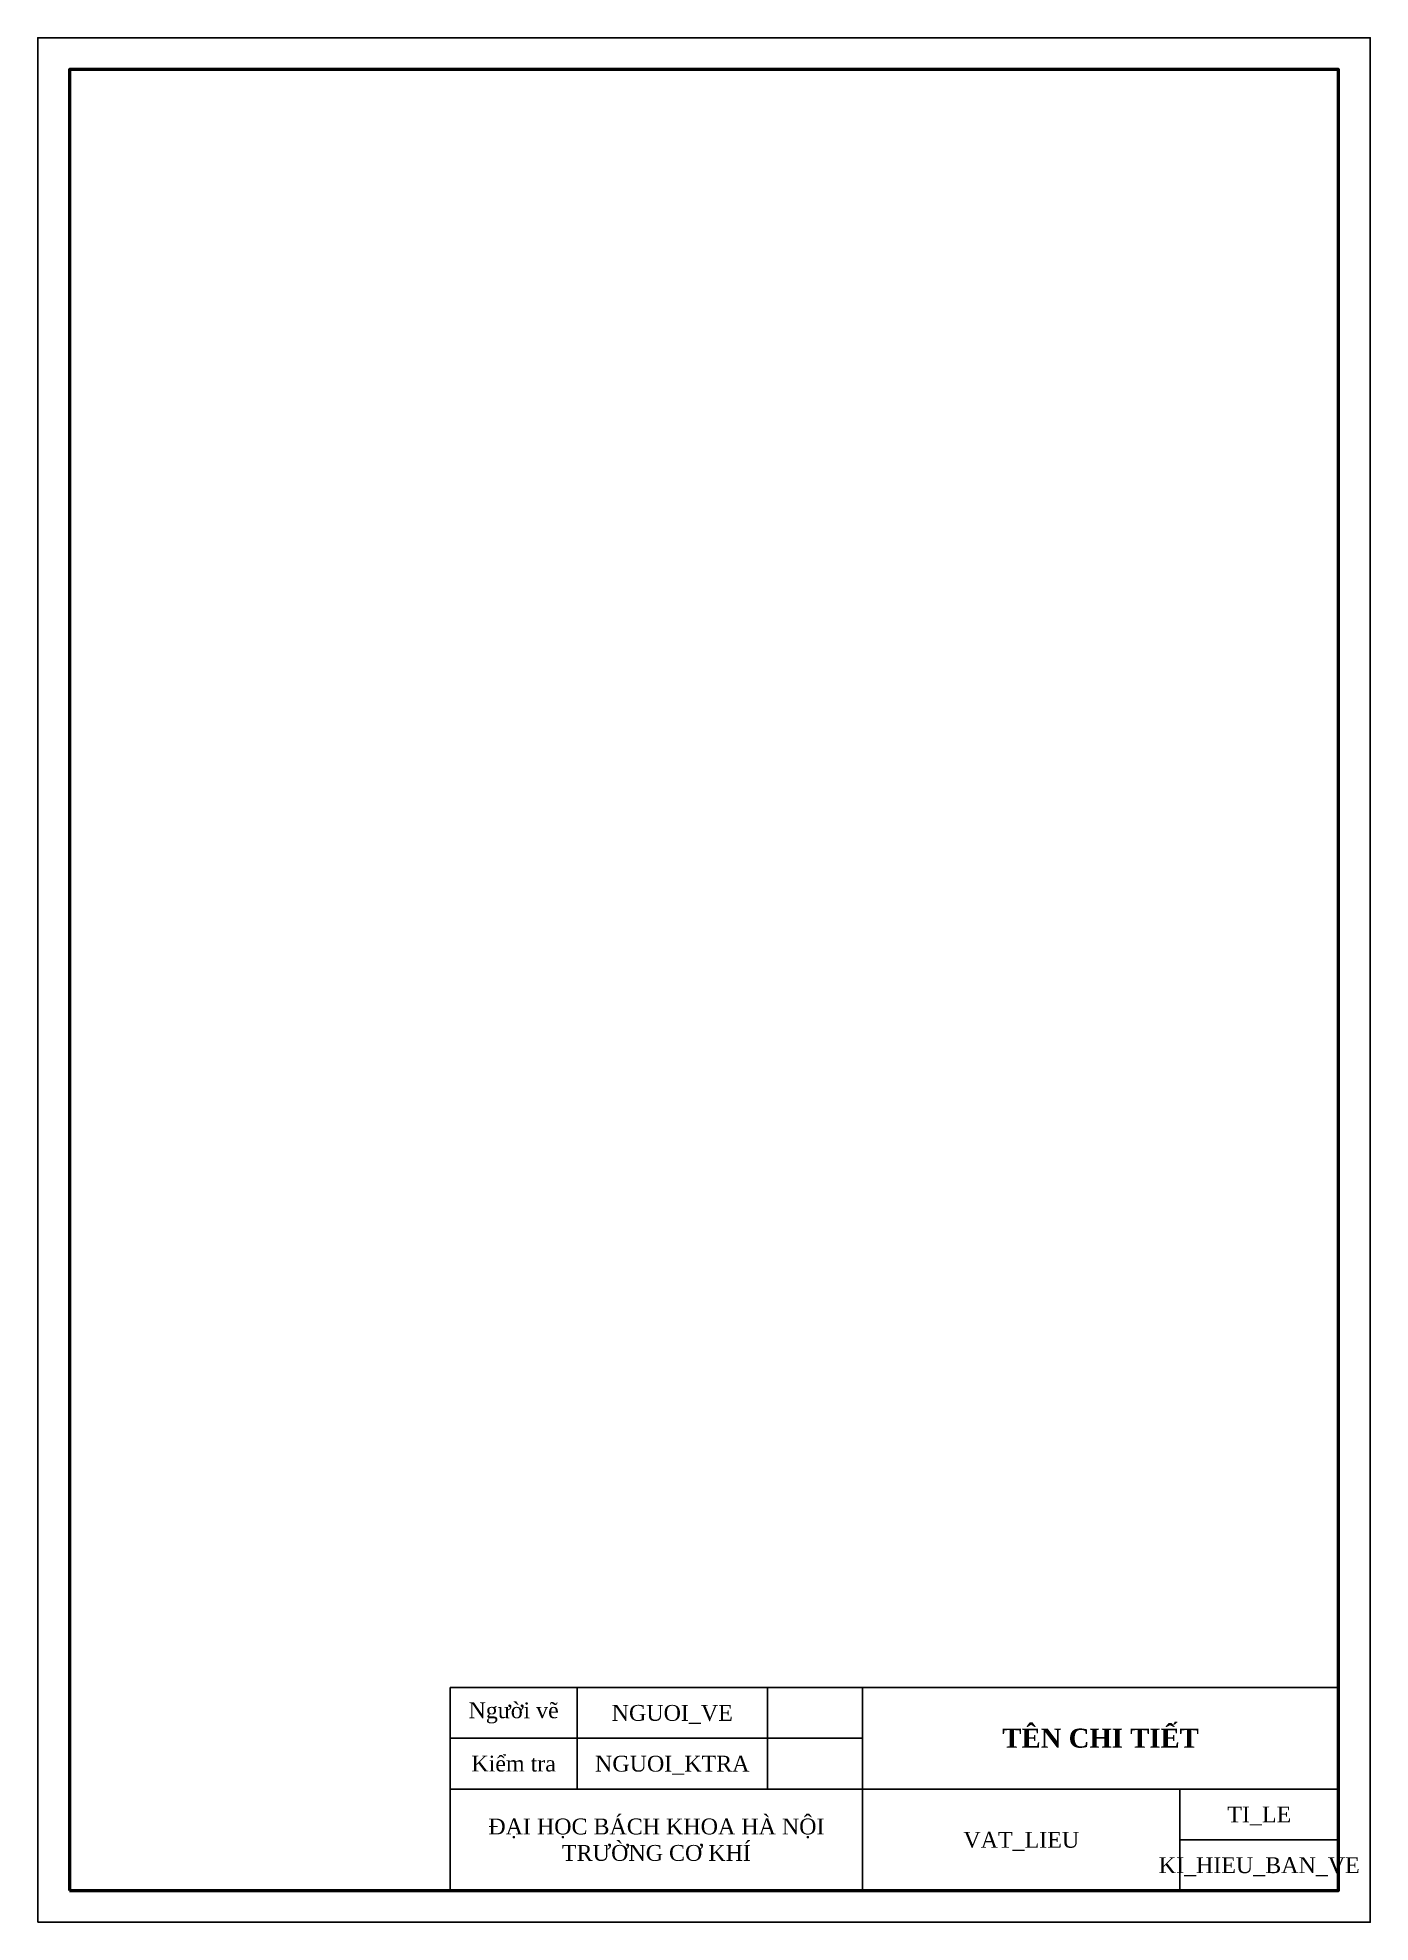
# Model space of a CAD drawing. Header units: millimetres. Extents: x 0 to 4934, y -1200 to 1230.
# Drawn here: x 3813.5 to 4023.5, y -1200.5 to -903.5 of the extents above; entities that cross this region are included whole.
import ezdxf
from ezdxf.enums import TextEntityAlignment as Align

# ---------------------------------------------------------------- set-up
doc = ezdxf.new("R2010")
doc.units = ezdxf.units.MM
doc.header["$LTSCALE"] = 5
doc.header["$MEASUREMENT"] = 0
doc.layers.add('LIENDAM', color=3, linetype='Continuous', lineweight=50)
doc.styles.get("Standard").update_dxf_attribs({"font": 'times.ttf', "height": 2.5})

msp = doc.modelspace()

# ---------------------------------------------------------------- texts
at = {"layer": 'Defpoints', "attachment_point": 5}
for s, width, insert, char_height in [('Người vẽ', 20, (3888.5, -1167.5), 2.5), ('{\\fTimes New Roman|b1|i0|c0|p18;TÊN CHI TIẾT}', 75, (3981, -1171.5), 3), ('Kiểm tra', 20, (3888.5, -1175.5), 2.5), ('ĐẠI HỌC BÁCH KHOA HÀ NỘI\\PTRƯỜNG CƠ KHÍ', 65, (3911, -1187.5), 2.5)]:
    msp.add_mtext_dynamic_manual_height_columns(s, width=width, gutter_width=12.5, heights=[0], dxfattribs=dict(at, insert=insert, char_height=char_height))
at = {"layer": 'Defpoints'}
for tag, text, p in [('NGUOI_VE', '', (3913.5, -1167.5)), ('NGUOI_KTRA', '', (3913.5, -1175.5)), ('TI_LE', '1:1', (4006, -1183.5)), ('VAT_LIEU', '', (3968.5, -1187.5)), ('KI_HIEU_BAN_VE', '', (4006, -1191.5))]:
    msp.add_attdef(tag, text=text, height=2.5, dxfattribs=at).set_placement(p, align=Align.MIDDLE_CENTER)

# ---------------------------------------------------------------- linework, layer by layer
at = {"layer": 'Defpoints'}
for p, q in [((4018.5, -1163.5), (3878.5, -1163.5)), ((3878.5, -1163.5), (3878.5, -1195.5)), ((3898.5, -1163.5), (3898.5, -1179.5)), ((3928.5, -1163.5), (3928.5, -1179.5)), ((3943.5, -1163.5), (3943.5, -1195.5)), ((4018.5, -1195.5), (4018.5, -1163.5)), ((3878.5, -1171.5), (3943.5, -1171.5)), ((3878.5, -1179.5), (4018.5, -1179.5)), ((3993.5, -1195.5), (3993.5, -1179.5)), ((3993.5, -1187.5), (4018.5, -1187.5)), ((3878.5, -1195.5), (4018.5, -1195.5))]:
    msp.add_line(p, q, dxfattribs=at)
msp.add_lwpolyline([(3813.5, -1200.5), (4023.5, -1200.5), (4023.5, -903.5), (3813.5, -903.5)], close=True, dxfattribs=at)
at = {"layer": 'LIENDAM'}
msp.add_lwpolyline([(3818.5, -1195.5), (4018.5, -1195.5), (4018.5, -908.5), (3818.5, -908.5)], close=True, dxfattribs=at)

msp.set_redraw_order([(e.dxf.handle, doc.entitydb.next_handle()) for e in msp.query("TEXT MTEXT ATTDEF DIMENSION ARC_DIMENSION")])  # texts and dimensions are drawn at this point

doc.saveas('drawing.dxf')
